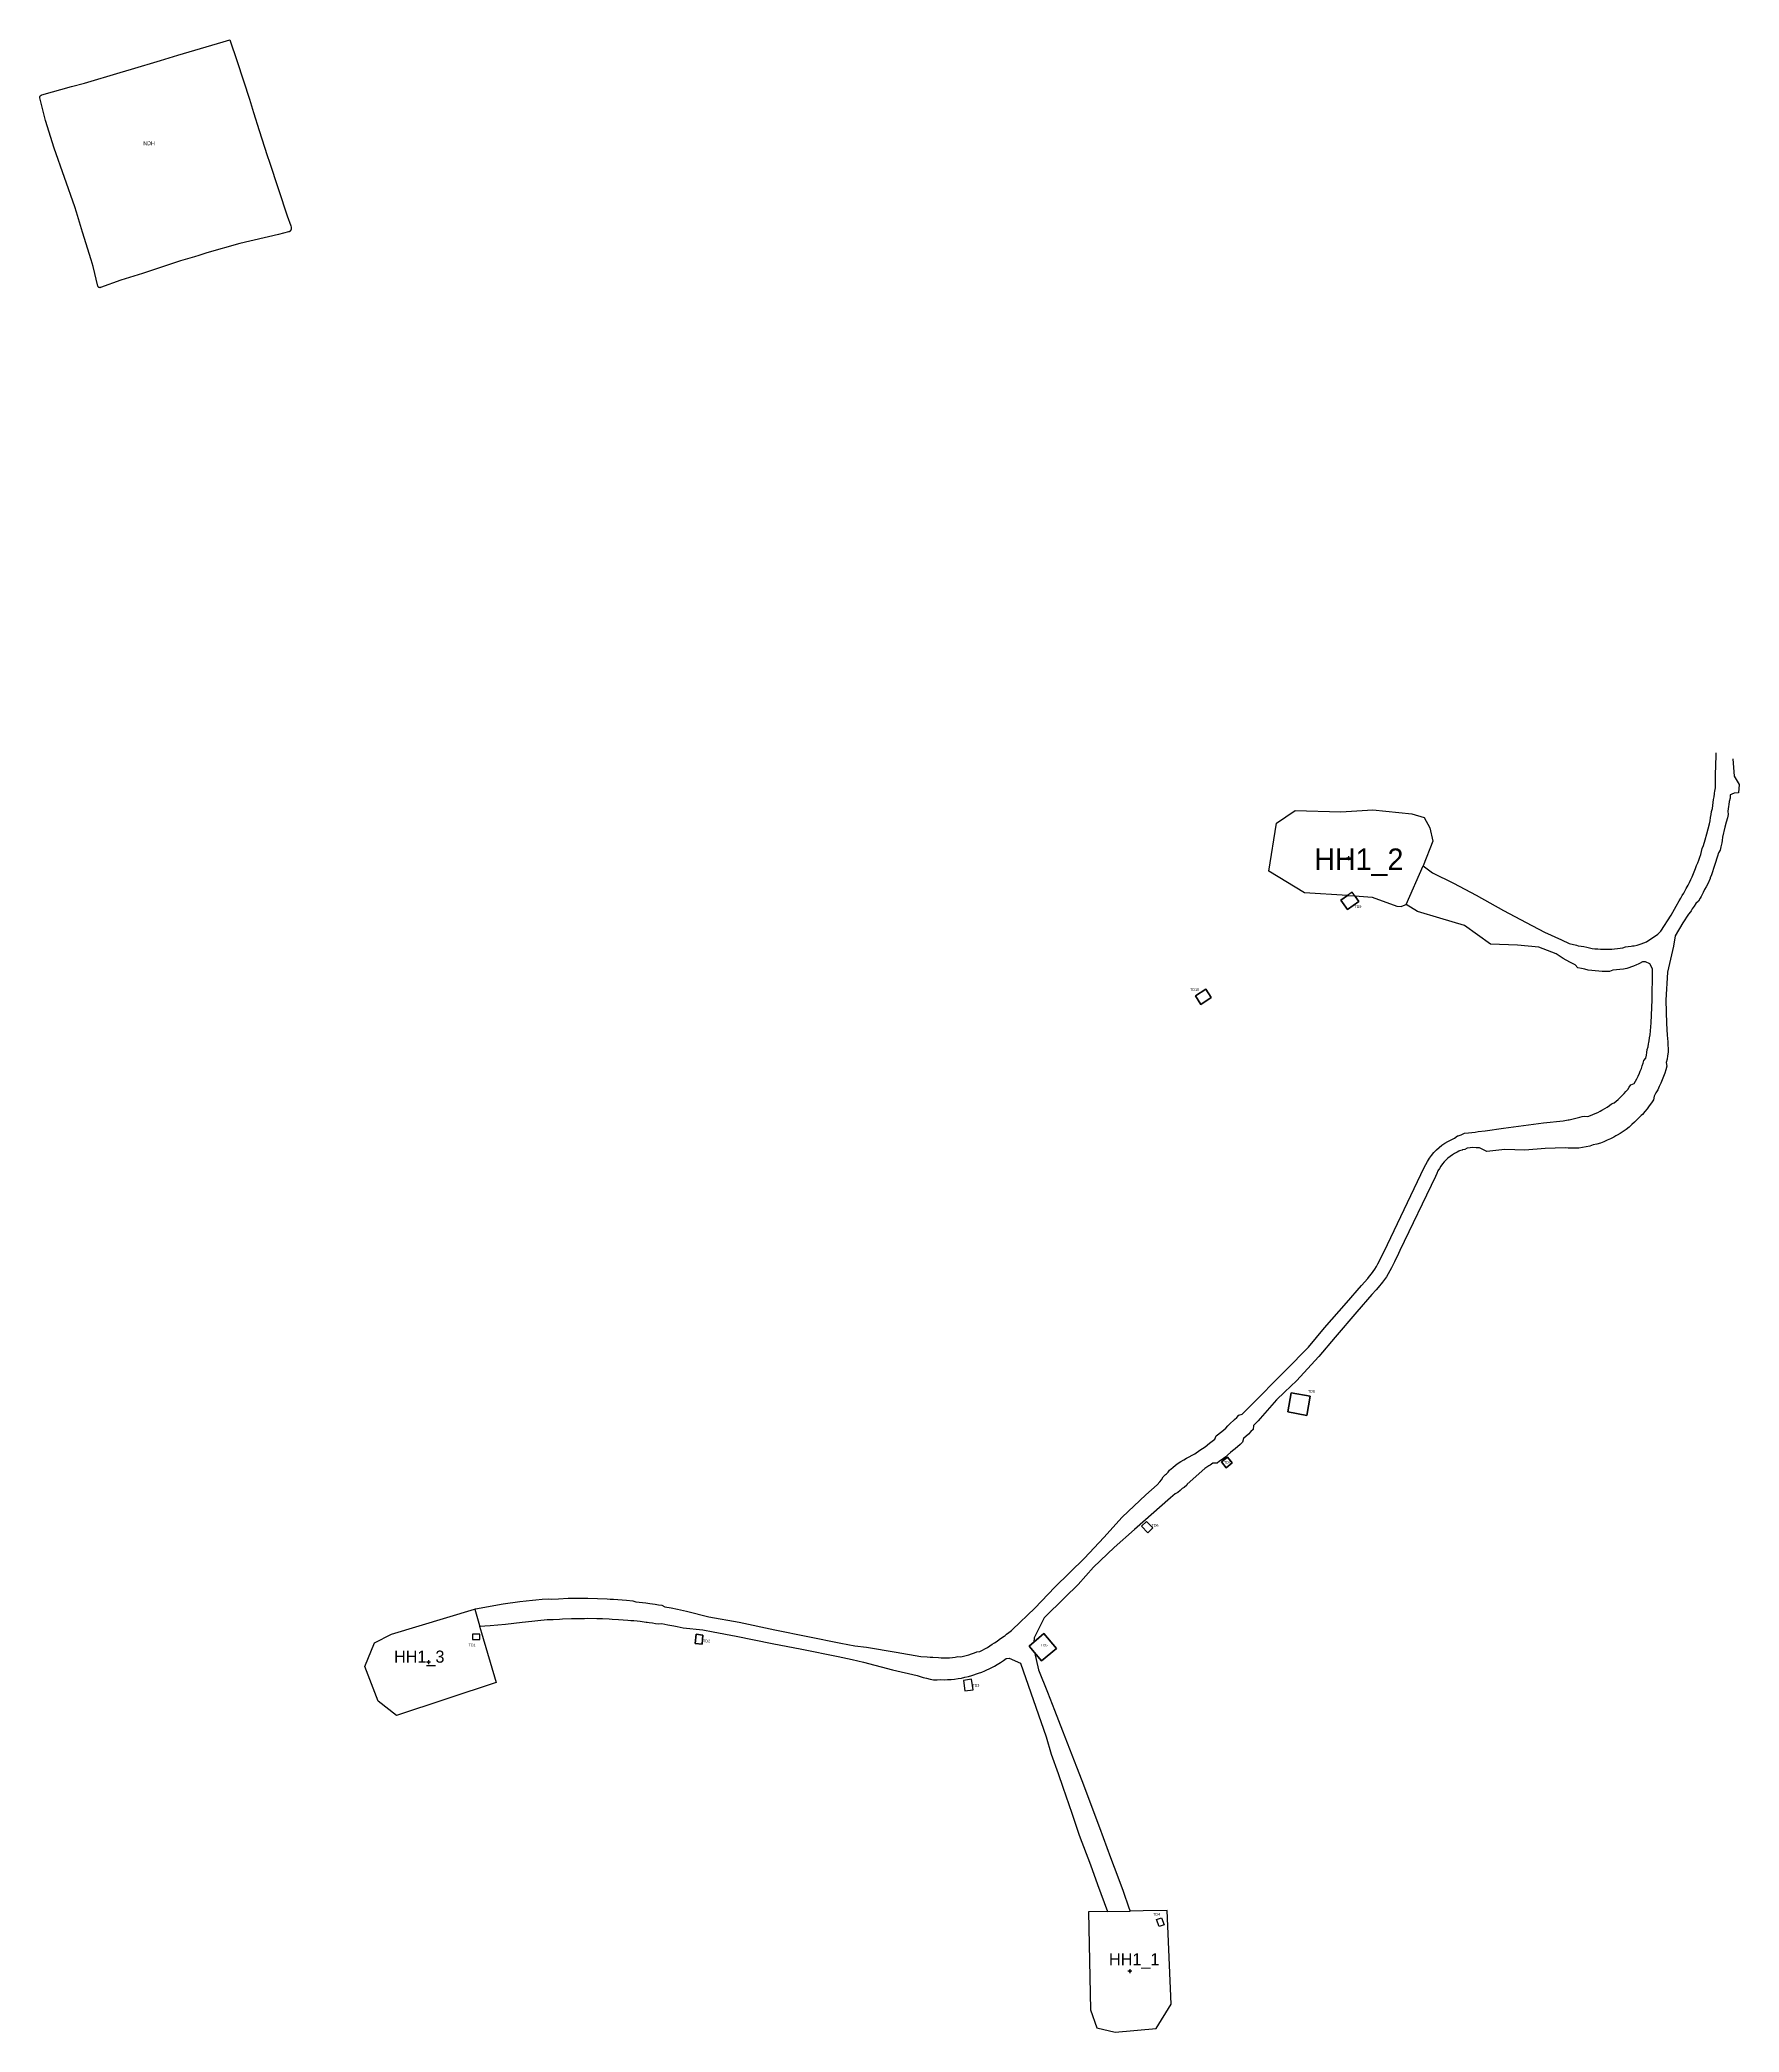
# Model space of a CAD drawing. Extents: x 547407 to 548477, y 1840763 to 1842017.
import ezdxf

# ---------------------------------------------------------------- set-up
doc = ezdxf.new("R2010")
doc.units = 0
for name, color, linetype in [('Level 1', 7, 'Continuous'), ('Level 11', 7, 'Continuous'), ('Level 28', 7, 'Continuous'), ('Level 30', 7, 'Continuous')]:
    doc.layers.add(name, color=color, linetype=linetype)

# ---------------------------------------------------------------- blocks, each defined once
blk = doc.blocks.new('CENTRD')
at = {"layer": 'Level 11'}
for p, q in [((0, 62), (-63, 0)), ((0, 125), (0, 62)), ((62, 0), (0, 62)), ((-63, 0), (-125, 0)), ((-63, 0), (0, -63)), ((0, -63), (62, 0)), ((0, -63), (0, -125)), ((125, 0), (62, 0))]:
    blk.add_line(p, q, dxfattribs=at)
blk.add_circle((0, 0), 15, dxfattribs=at)

msp = doc.modelspace()

# ---------------------------------------------------------------- linework, layer by layer
at = {"layer": 'Level 1'}
for p, q in [((548233.7, 1841480.7), (548226.6, 1841475.6)), ((548226.6, 1841475.6), (548230.8, 1841469.8)), ((548230.8, 1841469.8), (548237.8, 1841474.8)), ((548237.8, 1841474.8), (548233.7, 1841480.7)), ((548134.9, 1841415.4), (548141.4, 1841419.6)), ((548138.4, 1841410), (548134.9, 1841415.4)), ((548144.9, 1841414.3), (548138.4, 1841410)), ((548141.4, 1841419.6), (548144.9, 1841414.3)), ((548195.2, 1841165.3), (548193.1, 1841153.3)), ((548207.2, 1841163.2), (548195.2, 1841165.3)), ((548205.1, 1841151.1), (548207.2, 1841163.2)), ((548193.1, 1841153.3), (548205.1, 1841151.1)), ((548155.2, 1841124.8), (548151.4, 1841121.8)), ((548151.4, 1841121.8), (548154.3, 1841118.2)), ((548154.3, 1841118.2), (548158.1, 1841121.2)), ((548158.1, 1841121.2), (548155.2, 1841124.8)), ((548101, 1841081.3), (548104.1, 1841084.4)), ((548104.1, 1841084.4), (548101, 1841081.3)), ((548104.1, 1841084.4), (548108.2, 1841080.3)), ((548108.2, 1841080.3), (548104.1, 1841084.4)), ((548105, 1841077.2), (548101, 1841081.3)), ((548101, 1841081.3), (548105, 1841077.2)), ((548108.2, 1841080.3), (548105, 1841077.2)), ((548105, 1841077.2), (548108.2, 1841080.3)), ((547684.3, 1841013.3), (547679.6, 1841013.3)), ((547679.6, 1841013.3), (547679.6, 1841010.1)), ((547679.6, 1841010.1), (547684.3, 1841010.1)), ((547684.3, 1841010.1), (547684.3, 1841013.3)), ((547819.8, 1841007.5), (547820.4, 1841013.3)), ((547824.2, 1841007.1), (547819.8, 1841007.5)), ((547820.4, 1841013.3), (547824.8, 1841012.8)), ((547824.8, 1841012.8), (547824.2, 1841007.1)), ((548039.5, 1841013.8), (548030.2, 1841005.9)), ((548030.2, 1841005.9), (548039.5, 1841013.8)), ((548039.5, 1841013.8), (548030.2, 1841005.9)), ((548039.5, 1841013.8), (548039.5, 1841013.8)), ((548039.5, 1841013.8), (548047.4, 1841004.4)), ((548039.5, 1841013.8), (548047.4, 1841004.4)), ((548047.4, 1841004.4), (548039.5, 1841013.8)), ((548038, 1840996.6), (548030.2, 1841005.9)), ((548030.2, 1841005.9), (548038, 1840996.6)), ((548038, 1840996.6), (548030.2, 1841005.9)), ((548030.2, 1841005.9), (548038, 1840996.6)), ((548047.4, 1841004.4), (548038, 1840996.6)), ((548038, 1840996.6), (548047.4, 1841004.4)), ((548047.4, 1841004.4), (548038, 1840996.6)), ((548038, 1840996.6), (548047.4, 1841004.4)), ((547993.9, 1840985), (547988.8, 1840984.2)), ((547988.8, 1840984.2), (547989.8, 1840977.6)), ((547994.9, 1840978.3), (547993.9, 1840985)), ((547989.8, 1840977.6), (547994.9, 1840978.3)), ((548110.5, 1840833.6), (548113.5, 1840834.8)), ((548112.2, 1840829.2), (548110.5, 1840833.6)), ((548113.5, 1840834.8), (548115.2, 1840830.4)), ((548115.2, 1840830.4), (548112.2, 1840829.2))]:
    msp.add_line(p, q, dxfattribs=at)
for points in [[(548138.4, 1841410), (548144.9, 1841414.3), (548141.4, 1841419.6)], [(548154.3, 1841118.2), (548158.1, 1841121.2), (548155.2, 1841124.8)]]:
    msp.add_lwpolyline(points, dxfattribs=at)
at = {"layer": 'Level 30'}
for p, q in [((547550.3, 1841944.7), (547551.7, 1841940.5)), ((548267.7, 1841472.9), (548278.3, 1841497.3)), ((548230.8, 1841478.6), (548235.4, 1841478.3)), ((547959.6, 1840987.4), (547963.5, 1840986.1)), ((547963.5, 1840986.1), (547965.6, 1840985.6)), ((547965.6, 1840985.6), (547967.8, 1840985)), ((548073.3, 1840855.7), (548079.5, 1840838.7)), ((548079.5, 1840838.7), (548093.8, 1840839))]:
    msp.add_line(p, q, dxfattribs=at)
for points in [[(547551.7, 1841940.5), (547562.9, 1841906.6), (547565.2, 1841900.3), (547565.5, 1841899.5), (547565.5, 1841899.3), (547565.5, 1841899.1), (547565.5, 1841898.9), (547565.5, 1841898.7), (547565.5, 1841898.5), (547565.5, 1841898.3), (547565.4, 1841898.1), (547565.3, 1841897.9), (547565.2, 1841897.6), (547565.2, 1841897.5), (547565, 1841897.3), (547564.9, 1841897.2), (547564.7, 1841897), (547564.5, 1841896.8), (547564.3, 1841896.7), (547564.1, 1841896.6), (547563.8, 1841896.5), (547557.4, 1841894.8), (547533.2, 1841889.3), (547512.4, 1841883.4), (547507.2, 1841881.6), (547504.6, 1841880.9), (547495.7, 1841878.2), (547471.8, 1841870.4), (547458.1, 1841866.1), (547445.4, 1841861.4), (547445.2, 1841861.4), (547445.1, 1841861.4), (547444.9, 1841861.3), (547444.8, 1841861.4), (547444.6, 1841861.4), (547444.5, 1841861.4), (547444.4, 1841861.5), (547444.2, 1841861.6), (547444.1, 1841861.7), (547444, 1841861.8), (547443.9, 1841861.9), (547443.8, 1841862.1), (547443.8, 1841862.2), (547443.7, 1841862.4), (547440.7, 1841874.8), (547439.5, 1841879), (547434, 1841896.4), (547430.2, 1841909), (547429.1, 1841912.2), (547416.1, 1841949.2), (547410.8, 1841966.6), (547409.8, 1841970.1), (547407.2, 1841980.9), (547407.1, 1841981.1), (547407.1, 1841981.3), (547407.2, 1841981.5), (547407.2, 1841981.6), (547407.2, 1841981.8), (547407.3, 1841982), (547407.4, 1841982.1), (547407.5, 1841982.3), (547407.6, 1841982.4), (547407.7, 1841982.5), (547407.9, 1841982.6), (547408, 1841982.7), (547408.2, 1841982.7), (547408.3, 1841982.8), (547427, 1841988.1), (547435.3, 1841990.2), (547457.7, 1841996.9), (547464.8, 1841999.1), (547483.2, 1842004.5), (547494, 1842007.8), (547522.6, 1842016.3), (547526.7, 1842017.5), (547526.7, 1842017.5), (547526.7, 1842017.4), (547526.7, 1842017.4), (547531.5, 1842003.9), (547539.2, 1841980.1), (547541.7, 1841971.7), (547545.2, 1841960.3), (547550.3, 1841944.7)], [(548473.5, 1841564.7), (548474.2, 1841553.8), (548477.4, 1841548.4), (548477, 1841543.2), (548474.2, 1841543), (548472.8, 1841542.4), (548472.3, 1841542.1), (548471.8, 1841541.9), (548471.7, 1841539.9), (548471.1, 1841537.8), (548470.8, 1841535.8), (548470.7, 1841534.6), (548470.2, 1841531.7), (548470.4, 1841529.5), (548470, 1841527.5), (548469.3, 1841524.7), (548468.4, 1841521.6), (548466.9, 1841515.3), (548466.6, 1841513.3), (548466.4, 1841511.8), (548465.9, 1841509.3), (548465.5, 1841507.2), (548464.3, 1841505.4), (548463.8, 1841503.4), (548463.2, 1841501.5), (548462.7, 1841499.9), (548461.9, 1841497.5), (548461.2, 1841495.6), (548460.7, 1841493.5), (548460, 1841491.6), (548459.2, 1841489.7), (548459.1, 1841489.3), (548457.6, 1841485.9), (548456.7, 1841484), (548455.6, 1841482.3), (548454.7, 1841480.4), (548453.4, 1841477.9), (548452.8, 1841476.8), (548451.8, 1841475), (548450.1, 1841473.5), (548449, 1841471.8), (548447.9, 1841470.1), (548447.2, 1841469), (548446.8, 1841468.3), (548445.5, 1841466.8), (548442, 1841461.4), (548437.1, 1841453.2), (548436.1, 1841446.7), (548432.3, 1841430.2), (548431.3, 1841412.6), (548431.6, 1841398), (548432, 1841390.6), (548432.4, 1841386.5), (548432.4, 1841385.5), (548432.5, 1841384.4), (548432.6, 1841382.2), (548432.6, 1841379.9), (548432.3, 1841377.7), (548432, 1841375.5), (548431.5, 1841373.3), (548431.8, 1841371), (548431.2, 1841368.8), (548430.5, 1841366.6), (548429.8, 1841364.5), (548429, 1841362.4), (548428.1, 1841360.3), (548427.1, 1841358.2), (548426.1, 1841356.2), (548425, 1841354.2), (548423.9, 1841352.3), (548423.5, 1841349.8), (548422.2, 1841347.9), (548420.8, 1841346.1), (548419.4, 1841344.3), (548417.9, 1841342.5), (548416.5, 1841340.7), (548415.7, 1841340), (548414.9, 1841339.1), (548413.2, 1841337.5), (548411.5, 1841335.9), (548409.8, 1841334.4), (548408.2, 1841332.7), (548406.3, 1841331.3), (548404.4, 1841330), (548402.5, 1841328.7), (548400.5, 1841327.6), (548399.8, 1841327.2), (548398.5, 1841326.4), (548396.4, 1841325.4), (548394.3, 1841324.4), (548392.2, 1841323.5), (548390, 1841322.7), (548387.8, 1841321.9), (548385.5, 1841321.5), (548383.3, 1841320.8), (548381.1, 1841320.3), (548378.8, 1841319.8), (548376.5, 1841319.5), (548374.2, 1841319.4), (548371.9, 1841319.4), (548370.9, 1841319.5), (548369.8, 1841319.5), (548367.8, 1841319.6), (548355.3, 1841319.2), (548342.5, 1841318.2), (548329.9, 1841318.7), (548318.4, 1841317.3), (548313.8, 1841319.6), (548311.8, 1841319.7), (548309.7, 1841319.9), (548307.9, 1841319.7), (548306.1, 1841319.5), (548304.6, 1841318.6), (548303.2, 1841318.3), (548302.9, 1841318.2), (548301.2, 1841317.8), (548300.9, 1841317.6), (548299.8, 1841316.9), (548298.2, 1841316.1), (548296.8, 1841315.2), (548295.4, 1841314.3), (548294, 1841313.2), (548292.8, 1841312.1), (548291.6, 1841310.8), (548290.5, 1841309.5), (548289.5, 1841308.1), (548288.6, 1841306.7), (548287.7, 1841305.2), (548286.9, 1841303.5), (548286.1, 1841301.7), (548263.7, 1841255), (548262.9, 1841253.2), (548260.3, 1841247.8), (548258.5, 1841244.1), (548257.4, 1841242.2), (548256.4, 1841240.4), (548255.2, 1841238.5), (548254, 1841236.8), (548252.7, 1841235), (548250, 1841231.7), (548248.7, 1841230.2), (548246.1, 1841227.2), (548236.7, 1841216.3), (548222.9, 1841200.5), (548212.6, 1841188.2), (548198.6, 1841173), (548195, 1841169.5), (548191, 1841165.7), (548186.1, 1841161), (548175.8, 1841149.2), (548174.4, 1841147.8), (548173, 1841146.3), (548171.6, 1841144.8), (548171.3, 1841142.3), (548169.8, 1841140.9), (548168.3, 1841139.4), (548165.3, 1841136.6), (548164.7, 1841134.2), (548163.1, 1841132.8), (548160, 1841130.1), (548158.4, 1841128.8), (548157, 1841127.7), (548153.5, 1841124.7), (548151.7, 1841123.4), (548150.2, 1841122.3), (548148.6, 1841121), (548146, 1841121.1), (548144.2, 1841119.9), (548143.4, 1841119.3), (548140.9, 1841117.7), (548129.7, 1841107.8), (548129.6, 1841107.2), (548127.8, 1841105.7), (548126.7, 1841105), (548125.8, 1841104.2), (548125.3, 1841103.8), (548123.9, 1841102.6), (548122.2, 1841101.7), (548120.7, 1841100.5), (548119.3, 1841099.2), (548096.6, 1841079.3), (548083.7, 1841067.9), (548070.7, 1841055.6), (548061, 1841044.6), (548052.8, 1841036.5), (548039.7, 1841023.7), (548033.4, 1841011), (548033.1, 1841008.4)], [(548278.3, 1841497.3), (548284.2, 1841492.8), (548297.4, 1841486.4), (548311.8, 1841478.7), (548328.9, 1841469.2), (548343.2, 1841461.5), (548354.7, 1841455.4), (548365.5, 1841450.7), (548370.3, 1841448.3), (548374.9, 1841447.2), (548376, 1841446.9), (548377.8, 1841446.6), (548379.6, 1841446.4), (548381.4, 1841446), (548383.1, 1841445.6), (548384.8, 1841445.2), (548386.6, 1841444.9), (548388.4, 1841445), (548390.1, 1841444.8), (548391.9, 1841444.7), (548393.6, 1841444.7), (548395.4, 1841444.7), (548397.2, 1841444.8), (548398.9, 1841444.9), (548400.7, 1841445.1), (548402.4, 1841445.4), (548404.2, 1841445.7), (548405.8, 1841446.2), (548407.6, 1841446.4), (548409.4, 1841446.6), (548410.3, 1841446.8), (548411.3, 1841446.9), (548413.2, 1841447.3), (548415.7, 1841448.1), (548419.1, 1841449.5), (548426.1, 1841454.3), (548428, 1841456.2), (548434.6, 1841466.1), (548437.8, 1841471.8), (548439.7, 1841475.2), (548440.6, 1841476.9), (548441.5, 1841478.5), (548442.6, 1841480.1), (548443.5, 1841481.8), (548444.1, 1841482.9), (548445.3, 1841485.1), (548446.1, 1841486.8), (548446.9, 1841488.6), (548447.7, 1841490.3), (548449.1, 1841493.5), (548449.9, 1841495.6), (548450.6, 1841497.4), (548451.4, 1841499.1), (548452, 1841500.9), (548452.6, 1841502.7), (548453.2, 1841504.5), (548453.7, 1841506.3), (548454.2, 1841508.2), (548454.9, 1841510), (548456, 1841513.6), (548457, 1841517.5), (548458.8, 1841523.7), (548459.1, 1841525.7), (548459.4, 1841527.7), (548459.7, 1841529.6), (548460, 1841531.4), (548460.6, 1841533.3), (548460.8, 1841535.2), (548461.1, 1841537.1), (548461.3, 1841539), (548461.7, 1841540.8), (548461.9, 1841542.7), (548462.1, 1841544.7), (548462.2, 1841545.1), (548462.4, 1841546.6), (548462.4, 1841548.6), (548462.6, 1841554.5), (548462.9, 1841566.8), (548463, 1841568.5)], [(548230.8, 1841478.6), (548203.7, 1841480.3), (548181.1, 1841493.8), (548186, 1841524.1), (548197.8, 1841532.1), (548226.6, 1841531.3), (548246.7, 1841532.6), (548271.2, 1841530.1), (548279, 1841527.6), (548282.6, 1841521.2), (548284.4, 1841512.7), (548278.3, 1841497.3)], [(547681, 1841029.1), (547681.6, 1841029.3), (547699, 1841032.5), (547709.5, 1841033.9), (547717.5, 1841034.8), (547719.5, 1841035), (547723.6, 1841035.4), (547727.7, 1841035.7), (547729.7, 1841035.5), (547733.8, 1841035.7), (547739.9, 1841036), (547741.6, 1841036), (547742, 1841036), (547748.1, 1841036.1), (547750.1, 1841036.1), (547752.2, 1841036), (547758.3, 1841035.8), (547764.4, 1841035.6), (547766.4, 1841035.5), (547768.4, 1841035.3), (547771.2, 1841035.1), (547776.6, 1841034.7), (547780.6, 1841034.3), (547782.6, 1841033.8), (547788.7, 1841033.1), (547791.4, 1841032.7), (547794.7, 1841032.2), (547796.8, 1841031.9), (547798.8, 1841031.6), (547800.7, 1841030.6), (547804.7, 1841029.9), (547808.7, 1841029.1), (547810.6, 1841028.7), (547814.5, 1841027.9), (547828.5, 1841024.2), (547847.5, 1841021), (547870.1, 1841016.1), (547911.6, 1841007.6), (547920.5, 1841006), (547927.8, 1841005.2), (547946.5, 1841002.1), (547962, 1840999.3), (547966, 1840999), (547967.8, 1840998.9), (547969.6, 1840998.9), (547973.1, 1840998.7), (547974.8, 1840998.4), (547976.6, 1840998.4), (547978.4, 1840998.4), (547980.1, 1840998.5), (547981.9, 1840998.7), (547983.6, 1840998.9), (547985.4, 1840999.2), (547987.2, 1840999.1), (547988.9, 1840999.5), (547990.6, 1840999.9), (547992.3, 1841000.4), (547994, 1841001), (547995.7, 1841001.6), (547997.3, 1841002.3), (547999.2, 1841002.5), (548000.8, 1841003.3), (548002.3, 1841004.1), (548003.9, 1841005), (548005.4, 1841006), (548006.9, 1841007), (548008.4, 1841008), (548010, 1841008.9), (548011.3, 1841010), (548012.9, 1841011), (548014.4, 1841012.1), (548015.1, 1841012.6), (548015.9, 1841013.3), (548017.5, 1841014.5), (548019.1, 1841015.7), (548019.7, 1841016.3), (548033.7, 1841029.8), (548046.4, 1841042.9), (548065, 1841061.3), (548077.3, 1841074.2), (548088.9, 1841087), (548103.8, 1841101.2), (548110.9, 1841107.5), (548112.5, 1841109.3), (548113.6, 1841110.5), (548114.6, 1841112.5), (548116.2, 1841113.9), (548116.8, 1841114.4), (548117.8, 1841115.3), (548118.7, 1841116.6), (548120.8, 1841118.3), (548122.3, 1841119.8), (548124, 1841121), (548125.8, 1841122.1), (548127.6, 1841123.2), (548129.3, 1841124.2), (548134.5, 1841126.9), (548137.7, 1841129.2), (548139.3, 1841130.4), (548141, 1841131.4), (548143.9, 1841133.6), (548147.2, 1841136.1), (548148, 1841138.2), (548151.6, 1841141.1), (548154, 1841143.2), (548155.4, 1841144.5), (548156.7, 1841145.9), (548159.4, 1841148.4), (548159.6, 1841148.6), (548161, 1841149.9), (548162.3, 1841151.3), (548164.4, 1841152), (548165.8, 1841153.3), (548167.2, 1841154.7), (548168.6, 1841156.2), (548191.8, 1841179.6), (548206.1, 1841194.1), (548216.3, 1841206.3), (548230.1, 1841222), (548239.5, 1841232.9), (548243.5, 1841237.4), (548244.6, 1841238.8), (548245.8, 1841240.3), (548246.9, 1841241.8), (548247.9, 1841243.3), (548248.9, 1841244.9), (548249.9, 1841246.5), (548250.7, 1841248.1), (548255.9, 1841258.8), (548279.1, 1841307.2), (548280, 1841309.1), (548281.1, 1841311.1), (548282.3, 1841313.1), (548283.6, 1841314.9), (548285.1, 1841316.7), (548286.7, 1841318.3), (548288.4, 1841319.8), (548290.2, 1841321.3), (548292.1, 1841322.6), (548294, 1841323.7), (548296.1, 1841324.8), (548297.7, 1841325.5), (548298.2, 1841325.7), (548300.1, 1841327.2), (548300.5, 1841327.3), (548302.3, 1841327.8), (548304.5, 1841328.8), (548306.9, 1841329.2), (548309.1, 1841329.3), (548311.1, 1841329.5), (548313, 1841330), (548317.5, 1841330.3), (548329, 1841332), (548354.2, 1841335.3), (548366.6, 1841336.6), (548369.7, 1841337.2), (548370.4, 1841337.3), (548372, 1841337.8), (548373.7, 1841338.2), (548375.3, 1841338.5), (548377, 1841338.9), (548378.6, 1841339.3), (548380.2, 1841339.7), (548382.1, 1841339.4), (548383.7, 1841340), (548385.3, 1841340.6), (548386.8, 1841341.2), (548388.4, 1841342), (548389.9, 1841342.7), (548390.9, 1841343.3), (548391.4, 1841343.5), (548392.8, 1841344.4), (548394.3, 1841345.3), (548395.7, 1841346.3), (548397, 1841347.3), (548398.7, 1841348), (548400, 1841349.1), (548401.3, 1841350.2), (548402.5, 1841351.4), (548403.2, 1841352.1), (548403.7, 1841352.7), (548405, 1841353.8), (548406.1, 1841355.1), (548407.2, 1841356.5), (548408.2, 1841357.9), (548409.2, 1841359.3), (548411.2, 1841360.1), (548412.1, 1841361.6), (548412.9, 1841363.2), (548413.7, 1841364.8), (548414.6, 1841366.7), (548415.1, 1841368), (548415.8, 1841369.6), (548416.4, 1841371.3), (548416.9, 1841373), (548417.4, 1841374.7), (548418.6, 1841376.2), (548419, 1841378), (548419.3, 1841379.7), (548419.5, 1841381.5), (548420, 1841383.3), (548420.3, 1841385.1), (548420.5, 1841386), (548420.7, 1841387), (548421, 1841388.9), (548421.3, 1841390.9), (548422, 1841398.3), (548422.6, 1841412.9), (548422.9, 1841430.5), (548422.9, 1841432.3), (548421.2, 1841435.5), (548418.5, 1841436.7), (548416.6, 1841436.7), (548414.7, 1841435.8), (548413.8, 1841435.4), (548412.8, 1841435), (548410.8, 1841434.1), (548406.6, 1841432.6), (548404.5, 1841432.2), (548402.3, 1841431.9), (548400.1, 1841431.7), (548397.9, 1841431.5), (548395.7, 1841430.8), (548393.5, 1841430.8), (548392.2, 1841430.8), (548391.2, 1841430.8), (548389, 1841431), (548386.8, 1841431.2), (548384.6, 1841431.3), (548382.4, 1841431.6), (548380.2, 1841432.1), (548378, 1841432.6), (548375.8, 1841433.1), (548374.1, 1841434.9), (548372.1, 1841435.9), (548370.8, 1841436.5), (548366.6, 1841438.8), (548362.1, 1841441.8), (548351.2, 1841446.1), (548337.7, 1841447.2), (548320.7, 1841447.9), (548304.5, 1841459.7), (548288.9, 1841464.2), (548274.9, 1841468.5), (548267.7, 1841472.9)], [(548235.4, 1841478.3), (548237.8, 1841474.8), (548230.8, 1841469.8), (548226.6, 1841475.6), (548230.8, 1841478.6)], [(548235.4, 1841478.3), (548246.2, 1841477.6), (548261.9, 1841471.9), (548264.5, 1841471.7), (548267.1, 1841472.6), (548267.7, 1841472.9)], [(548144.9, 1841414.3), (548141.4, 1841419.6), (548134.9, 1841415.4), (548138.4, 1841410), (548144.9, 1841414.3)], [(548207.2, 1841163.2), (548205.1, 1841151.1), (548193.1, 1841153.3), (548195.2, 1841165.3), (548207.2, 1841163.2)], [(548158.1, 1841121.2), (548154.3, 1841118.2), (548151.4, 1841121.8), (548155.2, 1841124.8), (548158.1, 1841121.2)], [(548108.2, 1841080.3), (548104.1, 1841084.4), (548101, 1841081.3), (548105, 1841077.2), (548108.2, 1841080.3)], [(547684.1, 1841018.3), (547685.4, 1841014.1), (547694.6, 1840983), (547631.8, 1840962.2), (547620.2, 1840971.1), (547611.9, 1840993.1), (547617.9, 1841008), (547628.6, 1841013.4), (547680.8, 1841029.1), (547681, 1841029.1)], [(547681, 1841029.1), (547684, 1841018.8), (547684.1, 1841018.3)], [(547684.1, 1841018.3), (547690.7, 1841018.9), (547700.5, 1841019.6)], [(547700.5, 1841019.6), (547711, 1841021), (547713, 1841021.2), (547718.8, 1841021.8), (547720.8, 1841022), (547726.6, 1841022.5), (547728.6, 1841022.7), (547730.5, 1841022.7), (547734.4, 1841022.9), (547736.4, 1841023), (547741.9, 1841023.2), (547742.2, 1841023.2), (547746.2, 1841023.2), (547748.1, 1841023.3), (547750.1, 1841023.3), (547752, 1841023.4), (547757.9, 1841023.3), (547761.5, 1841023.2), (547765.7, 1841023), (547767.6, 1841022.9), (547771.5, 1841022.6), (547777.4, 1841022.1), (547779.3, 1841021.9), (547781.3, 1841022), (547783.3, 1841021.7), (547785.2, 1841021.5), (547789.1, 1841021), (547789.7, 1841020.9), (547791, 1841020.7), (547792.9, 1841020.4), (547794.9, 1841020.1), (547796.8, 1841019.8), (547798.8, 1841020), (547802.7, 1841019.3), (547806.5, 1841018.6), (547808.5, 1841018.2), (547812.4, 1841017.4), (547824.7, 1841016), (547831.2, 1841014.9), (547831.3, 1841014.9), (547845.7, 1841012.1), (547868.3, 1841007.5), (547887, 1841003.9), (547909.9, 1840999.2), (547918.7, 1840997.4), (547925.9, 1840995.7), (547944.2, 1840990.9), (547959.6, 1840987.4)], [(547824.8, 1841012.8), (547820.4, 1841013.3), (547819.8, 1841007.5), (547824.2, 1841007.1), (547824.8, 1841012.8)], [(548033.1, 1841008.4), (548030.2, 1841005.9), (548033.5, 1841002)], [(548033.1, 1841008.4), (548039.5, 1841013.8), (548047.4, 1841004.4), (548038, 1840996.6), (548033.5, 1841002)], [(547994.1, 1840987.3), (547998.3, 1840988.7), (548000.4, 1840989.4), (548002.4, 1840990.3), (548006.4, 1840992.2), (548008.4, 1840993.2), (548010, 1840994.2), (548012.2, 1840995.5), (548014, 1840996.7), (548015.8, 1840998), (548017.6, 1840998.2), (548024.7, 1840995)], [(548024.7, 1840995), (548040.9, 1840948.6), (548044.1, 1840937.8), (548048.4, 1840925.6), (548051.4, 1840916.9), (548057.1, 1840900.6), (548061.8, 1840886.8), (548068.9, 1840868.1), (548073.2, 1840855.8), (548073.2, 1840855.8), (548073.3, 1840855.7)], [(548033.5, 1841002), (548036.1, 1840990.9), (548041.7, 1840976.9), (548046.1, 1840965.4), (548051.3, 1840952.5), (548060.1, 1840929.9), (548063.5, 1840921.3), (548074.5, 1840891.5), (548081.4, 1840872.7), (548086.1, 1840860.5), (548089.4, 1840851.5), (548093, 1840841), (548093.8, 1840839)], [(547967.8, 1840985), (547970, 1840984.7), (547972.2, 1840984.5), (547974.4, 1840984.8), (547976.7, 1840984.7), (547978.9, 1840984.8), (547981.1, 1840984.9), (547983.3, 1840985.1), (547985.5, 1840985.4), (547987.7, 1840985.7), (547989.8, 1840986.3), (547992, 1840986.8), (547994.1, 1840987.3)], [(547994.9, 1840978.3), (547993.9, 1840985), (547988.8, 1840984.2), (547989.8, 1840977.6), (547994.9, 1840978.3)], [(548079.5, 1840838.7), (548067.5, 1840838.5), (548068.8, 1840776.8), (548072.9, 1840765.5), (548084.3, 1840762.7), (548110.3, 1840765.1), (548119.7, 1840780.4), (548117.2, 1840839.4), (548102.1, 1840839.1), (548102.1, 1840839.1), (548102.1, 1840839.1), (548093.8, 1840839)]]:
    msp.add_lwpolyline(points, dxfattribs=at)

# ---------------------------------------------------------------- block references
at = {"layer": 'Level 11', "xscale": 0.010000000000000002, "yscale": 0.010000000000000002}
for p in [(548231.3, 1841502.1), (547651.9, 1840995.7), (548093.6, 1840801.1)]:
    msp.add_blockref('CENTRD', p, dxfattribs=at)

# ---------------------------------------------------------------- texts
at = {"layer": 'Level 28'}
for s, height, p in [('NDH', 2.42, (547472.3, 1841951.1)), ('HH1_2', 13.49, (548209.8, 1841494.7)), ('TD9', 1.67, (548235.1, 1841470.7)), ('TD10', 1.67, (548131.6, 1841418.5)), ('TD6', 1.67, (548107.3, 1841081)), ('TD1', 1.67, (547677.2, 1841005.7)), ('TD2', 1.67, (547824.9, 1841008.2)), ('TD5', 1.67, (548037.4, 1841005.6)), ('HH1_3', 7.63, (547630.2, 1840995.4)), ('TD3', 1.67, (547994.5, 1840980.3)), ('TD4', 1.67, (548108.3, 1840836.1)), ('HH1_1', 7.63, (548080.5, 1840804.8))]:
    msp.add_text(s, height=height, dxfattribs=at).set_placement(p)
at = {"layer": 'Level 30'}
for s, p in [('TD8', (548205.8, 1841165.4)), ('TD7', (548152.9, 1841120.8))]:
    msp.add_text(s, height=1.67, dxfattribs=at).set_placement(p)

doc.saveas('drawing.dxf')
